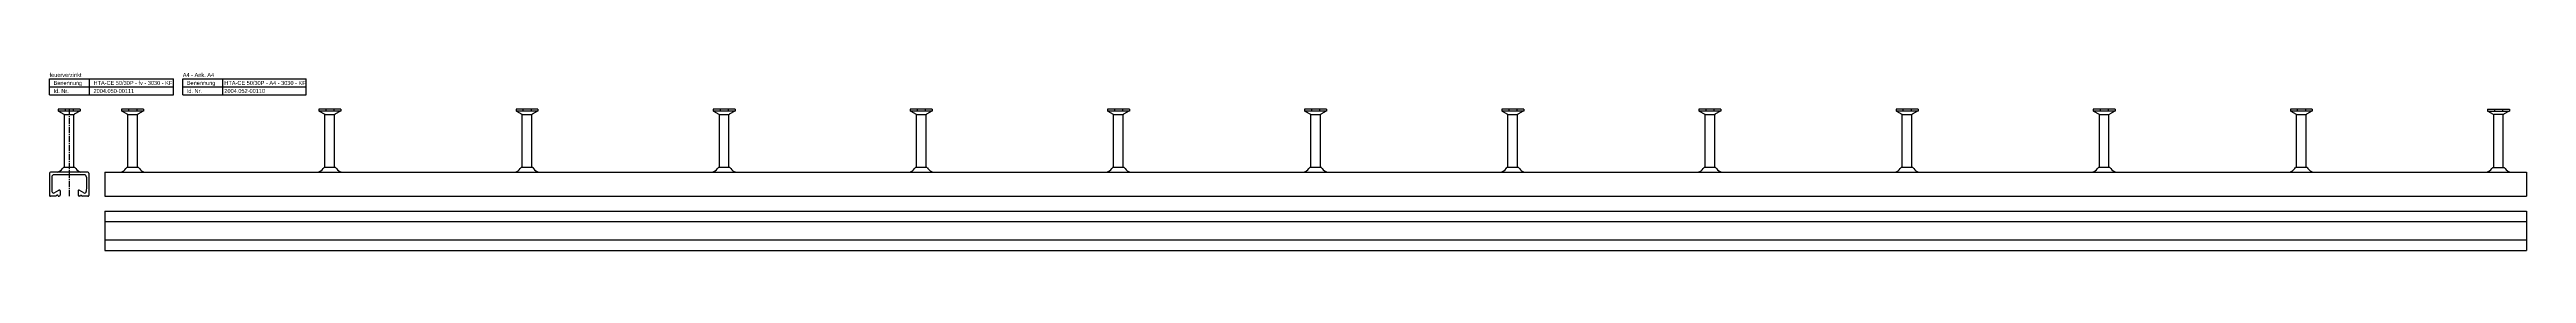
# Model space of a CAD drawing. Header units: millimetres. Extents: x 6357 to 12496, y -479 to 2742.
# Drawn here: x 6357 to 9456, y -179 to 42 of the extents above; entities that cross this region are included whole.
import ezdxf

# ---------------------------------------------------------------- set-up
doc = ezdxf.new("R2010")
doc.units = ezdxf.units.MM
doc.header["$LTSCALE"] = 10
doc.linetypes.add('MITTE2', pattern=[1.125, 0.75, -0.125, 0.125, -0.125])
doc.layers.add('ACHSEN', color=1, linetype='MITTE2')
doc.layers.add('HALFEN', color=2, linetype='CONTINUOUS')
doc.styles.add('ARIAL50', font='arial.ttf', dxfattribs={"height": 5})

msp = doc.modelspace()

# ---------------------------------------------------------------- linework, layer by layer
at = {"layer": 'ACHSEN'}
msp.add_line((6381.5, -3.3), (6381.5, -112), dxfattribs=at)
at = {"layer": 'HALFEN'}
for p, q in [((6357, 34.4), (6511.9, 34.4)), ((6357, 14.4), (6357, 34.4)), ((6407, 14.4), (6407, 34.4)), ((6511.9, 14.4), (6511.9, 34.4)), ((6523.7, 34.4), (6678.2, 34.4)), ((6523.7, 14.4), (6523.7, 34.4)), ((6573.7, 14.4), (6573.7, 34.4)), ((6678.2, 14.4), (6678.2, 34.4)), ((6357, 24.4), (6511.9, 24.4)), ((6357, 14.4), (6511.9, 14.4)), ((6523.7, 24.4), (6678.2, 24.4)), ((6523.7, 14.4), (6678.2, 14.4)), ((6395.2, -3.3), (6367.7, -3.3)), ((6367.7, -3.3), (6367.7, -6)), ((6395.2, -6), (6367.7, -6)), ((6368.2, -6), (6375, -9.5)), ((6375.5, -76), (6375.5, -10.2)), ((6376.1, -9.8), (6386.8, -9.8)), ((6376.4, -3.3), (6376.4, -6)), ((6386.5, -3.3), (6386.5, -6)), ((6387.5, -76), (6387.5, -10.2)), ((6394.7, -6), (6387.9, -9.5)), ((6395.2, -3.3), (6395.2, -6)), ((6474.7, -3.3), (6447.2, -3.3)), ((6447.2, -3.3), (6447.2, -6)), ((6474.7, -6), (6447.2, -6)), ((6447.7, -6), (6454.5, -9.5)), ((6455, -76), (6455, -10.2)), ((6455.6, -9.8), (6466.3, -9.8)), ((6455.9, -3.3), (6455.9, -6)), ((6466, -3.3), (6466, -6)), ((6467, -76), (6467, -10.2)), ((6474.2, -6), (6467.4, -9.5)), ((6474.7, -3.3), (6474.7, -6)), ((6721.4, -3.3), (6693.9, -3.3)), ((6693.9, -3.3), (6693.9, -6)), ((6721.4, -6), (6693.9, -6)), ((6694.4, -6), (6701.2, -9.5)), ((6701.6, -76), (6701.6, -10.2)), ((6702.3, -9.8), (6712.9, -9.8)), ((6702.6, -3.3), (6702.6, -6)), ((6712.7, -3.3), (6712.7, -6)), ((6713.6, -76), (6713.6, -10.2)), ((6720.9, -6), (6714.1, -9.5)), ((6721.4, -3.3), (6721.4, -6)), ((6968, -3.3), (6940.6, -3.3)), ((6940.6, -3.3), (6940.6, -6)), ((6968, -6), (6940.6, -6)), ((6941.1, -6), (6947.9, -9.5)), ((6948.3, -76), (6948.3, -10.2)), ((6949, -9.8), (6959.6, -9.8)), ((6949.2, -3.3), (6949.2, -6)), ((6959.4, -3.3), (6959.4, -6)), ((6960.3, -76), (6960.3, -10.2)), ((6967.5, -6), (6960.7, -9.5)), ((6968, -3.3), (6968, -6)), ((7214.7, -3.3), (7187.2, -3.3)), ((7187.2, -3.3), (7187.2, -6)), ((7214.7, -6), (7187.2, -6)), ((7187.7, -6), (7194.5, -9.5)), ((7195, -76), (7195, -10.2)), ((7195.6, -9.8), (7206.3, -9.8)), ((7195.9, -3.3), (7195.9, -6)), ((7206, -3.3), (7206, -6)), ((7207, -76), (7207, -10.2)), ((7214.2, -6), (7207.4, -9.5)), ((7214.7, -3.3), (7214.7, -6)), ((7461.4, -3.3), (7433.9, -3.3)), ((7433.9, -3.3), (7433.9, -6)), ((7461.4, -6), (7433.9, -6)), ((7434.4, -6), (7441.2, -9.5)), ((7441.6, -76), (7441.6, -10.2)), ((7442.3, -9.8), (7452.9, -9.8)), ((7442.6, -3.3), (7442.6, -6)), ((7452.7, -3.3), (7452.7, -6)), ((7453.6, -76), (7453.6, -10.2)), ((7460.9, -6), (7454.1, -9.5)), ((7461.4, -3.3), (7461.4, -6)), ((7708, -3.3), (7680.6, -3.3)), ((7680.6, -3.3), (7680.6, -6)), ((7708, -6), (7680.6, -6)), ((7681.1, -6), (7687.9, -9.5)), ((7688.3, -76), (7688.3, -10.2)), ((7689, -9.8), (7699.6, -9.8)), ((7689.2, -3.3), (7689.2, -6)), ((7699.4, -3.3), (7699.4, -6)), ((7700.3, -76), (7700.3, -10.2)), ((7707.5, -6), (7700.7, -9.5)), ((7708, -3.3), (7708, -6)), ((7954.7, -3.3), (7927.2, -3.3)), ((7927.2, -3.3), (7927.2, -6)), ((7954.7, -6), (7927.2, -6)), ((7927.7, -6), (7934.5, -9.5)), ((7935, -76), (7935, -10.2)), ((7935.6, -9.8), (7946.3, -9.8)), ((7935.9, -3.3), (7935.9, -6)), ((7946, -3.3), (7946, -6)), ((7947, -76), (7947, -10.2)), ((7954.2, -6), (7947.4, -9.5)), ((7954.7, -3.3), (7954.7, -6)), ((8201.4, -3.3), (8173.9, -3.3)), ((8173.9, -3.3), (8173.9, -6)), ((8201.4, -6), (8173.9, -6)), ((8174.4, -6), (8181.2, -9.5)), ((8181.6, -76), (8181.6, -10.2)), ((8182.3, -9.8), (8192.9, -9.8)), ((8182.6, -3.3), (8182.6, -6)), ((8192.7, -3.3), (8192.7, -6)), ((8193.6, -76), (8193.6, -10.2)), ((8200.9, -6), (8194.1, -9.5)), ((8201.4, -3.3), (8201.4, -6)), ((8448, -3.3), (8420.6, -3.3)), ((8420.6, -3.3), (8420.6, -6)), ((8448, -6), (8420.6, -6)), ((8421.1, -6), (8427.9, -9.5)), ((8428.3, -76), (8428.3, -10.2)), ((8429, -9.8), (8439.6, -9.8)), ((8429.2, -3.3), (8429.2, -6)), ((8439.4, -3.3), (8439.4, -6)), ((8440.3, -76), (8440.3, -10.2)), ((8447.5, -6), (8440.7, -9.5)), ((8448, -3.3), (8448, -6)), ((8694.7, -3.3), (8667.2, -3.3)), ((8667.2, -3.3), (8667.2, -6)), ((8694.7, -6), (8667.2, -6)), ((8667.7, -6), (8674.5, -9.5)), ((8675, -76), (8675, -10.2)), ((8675.6, -9.8), (8686.3, -9.8)), ((8675.9, -3.3), (8675.9, -6)), ((8686, -3.3), (8686, -6)), ((8687, -76), (8687, -10.2)), ((8694.2, -6), (8687.4, -9.5)), ((8694.7, -3.3), (8694.7, -6)), ((8941.4, -3.3), (8913.9, -3.3)), ((8913.9, -3.3), (8913.9, -6)), ((8941.4, -6), (8913.9, -6)), ((8914.4, -6), (8921.2, -9.5)), ((8921.6, -76), (8921.6, -10.2)), ((8922.3, -9.8), (8932.9, -9.8)), ((8922.6, -3.3), (8922.6, -6)), ((8932.7, -3.3), (8932.7, -6)), ((8933.6, -76), (8933.6, -10.2)), ((8940.9, -6), (8934.1, -9.5)), ((8941.4, -3.3), (8941.4, -6)), ((9188, -3.3), (9160.6, -3.3)), ((9160.6, -3.3), (9160.6, -6)), ((9188, -6), (9160.6, -6)), ((9161.1, -6), (9167.9, -9.5)), ((9168.3, -76), (9168.3, -10.2)), ((9169, -9.8), (9179.6, -9.8)), ((9169.2, -3.3), (9169.2, -6)), ((9179.4, -3.3), (9179.4, -6)), ((9180.3, -76), (9180.3, -10.2)), ((9187.5, -6), (9180.7, -9.5)), ((9188, -3.3), (9188, -6)), ((9407.2, -3.3), (9434.7, -3.3)), ((9407.2, -3.3), (9407.2, -6)), ((9407.2, -6), (9434.7, -6)), ((9407.7, -6), (9414.5, -9.5)), ((9415, -76), (9415, -10.2)), ((9426.3, -9.8), (9415.7, -9.8)), ((9415.9, -3.3), (9415.9, -6)), ((9426, -3.3), (9426, -6)), ((9427, -76), (9427, -10.2)), ((9434.2, -6), (9427.4, -9.5)), ((9434.7, -3.3), (9434.7, -6)), ((6357, -83), (6357, -111)), ((6405, -82), (6358, -82)), ((6359.7, -88.2), (6359.7, -100.2)), ((6400.2, -85.2), (6362.7, -85.2)), ((6388.7, -76), (6374.3, -76)), ((6388.7, -76), (6387.9, -76)), ((6403.2, -88), (6403.2, -100.2)), ((6406, -83), (6406, -111)), ((6426, -82), (9456, -82)), ((6426, -82), (6426, -112)), ((6468.2, -76), (6453.8, -76)), ((6714.8, -76), (6700.4, -76)), ((6961.5, -76), (6947.1, -76)), ((7208.2, -76), (7193.8, -76)), ((7454.8, -76), (7440.4, -76)), ((7701.5, -76), (7687.1, -76)), ((7948.2, -76), (7933.8, -76)), ((8194.8, -76), (8180.4, -76)), ((8441.5, -76), (8427.1, -76)), ((8688.2, -76), (8673.8, -76)), ((8934.8, -76), (8920.4, -76)), ((9181.5, -76), (9167.1, -76)), ((9413.8, -76), (9428.2, -76)), ((9456, -82), (9456, -112)), ((6364.7, -112), (6358, -112)), ((6359.7, -100.2), (6359.9, -106)), ((6362.9, -107.7), (6368.7, -104.3)), ((6366.2, -110.7), (6364.7, -112)), ((6367.2, -110.7), (6366.2, -110.7)), ((6367.7, -112), (6367.2, -110.7)), ((6367.7, -112), (6368.7, -112)), ((6370.2, -105.2), (6370.2, -110.5)), ((6392.7, -105.2), (6392.7, -110.5)), ((6400, -107.7), (6394.2, -104.3)), ((6395.2, -112), (6394.2, -112)), ((6395.2, -112), (6395.7, -110.7)), ((6395.7, -110.7), (6396.7, -110.7)), ((6396.7, -110.7), (6398.2, -112)), ((6405, -112), (6398.2, -112)), ((6403.2, -100.2), (6403, -106)), ((6426, -112), (9456, -112)), ((6426, -130.4), (9456, -130.4)), ((6426, -130.4), (6426, -179.4)), ((6426, -143.6), (9456, -143.6)), ((9456, -130.4), (9456, -179.4)), ((6426, -166.1), (9456, -166.1)), ((6426, -179.4), (9456, -179.4))]:
    msp.add_line(p, q, dxfattribs=at)
for centre, radius, start, end in [((6374.7, -10.2), 0.8, 0, 62.3005), ((6388.3, -10.2), 0.8, 117.6995, 180), ((6454.2, -10.2), 0.8, 0, 62.3005), ((6467.8, -10.2), 0.8, 117.6995, 180), ((6700.8, -10.2), 0.8, 0, 62.3005), ((6714.4, -10.2), 0.8, 117.6995, 180), ((6947.5, -10.2), 0.8, 0, 62.3005), ((6961.1, -10.2), 0.8, 117.6995, 180), ((7194.2, -10.2), 0.8, 0, 62.3005), ((7207.8, -10.2), 0.8, 117.6995, 180), ((7440.8, -10.2), 0.8, 0, 62.3005), ((7454.4, -10.2), 0.8, 117.6995, 180), ((7687.5, -10.2), 0.8, 0, 62.3005), ((7701.1, -10.2), 0.8, 117.6995, 180), ((7934.2, -10.2), 0.8, 0, 62.3005), ((7947.8, -10.2), 0.8, 117.6995, 180), ((8180.8, -10.2), 0.8, 0, 62.3005), ((8194.4, -10.2), 0.8, 117.6995, 180), ((8427.5, -10.2), 0.8, 0, 62.3005), ((8441.1, -10.2), 0.8, 117.6995, 180), ((8674.2, -10.2), 0.8, 0, 62.3005), ((8687.8, -10.2), 0.8, 117.6995, 180), ((8920.8, -10.2), 0.8, 0, 62.3005), ((8934.4, -10.2), 0.8, 117.6995, 180), ((9167.5, -10.2), 0.8, 0, 62.3005), ((9181.1, -10.2), 0.8, 117.6995, 180), ((9414.2, -10.2), 0.8, 0, 62.3005), ((9427.8, -10.2), 0.8, 117.6995, 180), ((6358, -83), 1, 90, 180), ((6362.7, -88.2), 3, 90, 180), ((6364.7, -73.2), 9, 283.5362, 296.8414), ((6359.8, -66.4), 17.3, 301.0756, 326.5383), ((6403.1, -66.4), 17.3, 213.4617, 238.9244), ((6398.2, -73.2), 9, 243.1586, 256.4638), ((6400.2, -88.2), 3, 0, 90), ((6405, -83), 1, 0, 90), ((6444.2, -73.2), 9, 283.5362, 296.8414), ((6439.3, -66.4), 17.3, 301.0756, 326.5383), ((6482.6, -66.4), 17.3, 213.4617, 238.9244), ((6477.7, -73.2), 9, 243.1586, 256.4638), ((6690.9, -73.2), 9, 283.5362, 296.8414), ((6686, -66.4), 17.3, 301.0756, 326.5383), ((6729.3, -66.4), 17.3, 213.4617, 238.9244), ((6724.4, -73.2), 9, 243.1586, 256.4638), ((6937.5, -73.2), 9, 283.5362, 296.8414), ((6932.7, -66.4), 17.3, 301.0756, 326.5383), ((6975.9, -66.4), 17.3, 213.4617, 238.9244), ((6971.1, -73.2), 9, 243.1586, 256.4638), ((7184.2, -73.2), 9, 283.5362, 296.8414), ((7179.3, -66.4), 17.3, 301.0756, 326.5383), ((7222.6, -66.4), 17.3, 213.4617, 238.9244), ((7217.7, -73.2), 9, 243.1586, 256.4638), ((7430.9, -73.2), 9, 283.5362, 296.8414), ((7426, -66.4), 17.3, 301.0756, 326.5383), ((7469.3, -66.4), 17.3, 213.4617, 238.9244), ((7464.4, -73.2), 9, 243.1586, 256.4638), ((7677.5, -73.2), 9, 283.5362, 296.8414), ((7672.7, -66.4), 17.3, 301.0756, 326.5383), ((7715.9, -66.4), 17.3, 213.4617, 238.9244), ((7711.1, -73.2), 9, 243.1586, 256.4638), ((7924.2, -73.2), 9, 283.5362, 296.8414), ((7919.3, -66.4), 17.3, 301.0756, 326.5383), ((7962.6, -66.4), 17.3, 213.4617, 238.9244), ((7957.7, -73.2), 9, 243.1586, 256.4638), ((8170.9, -73.2), 9, 283.5362, 296.8414), ((8166, -66.4), 17.3, 301.0756, 326.5383), ((8209.3, -66.4), 17.3, 213.4617, 238.9244), ((8204.4, -73.2), 9, 243.1586, 256.4638), ((8417.5, -73.2), 9, 283.5362, 296.8414), ((8412.7, -66.4), 17.3, 301.0756, 326.5383), ((8455.9, -66.4), 17.3, 213.4617, 238.9244), ((8451.1, -73.2), 9, 243.1586, 256.4638), ((8664.2, -73.2), 9, 283.5362, 296.8414), ((8659.3, -66.4), 17.3, 301.0756, 326.5383), ((8702.6, -66.4), 17.3, 213.4617, 238.9244), ((8697.7, -73.2), 9, 243.1586, 256.4638), ((8910.9, -73.2), 9, 283.5362, 296.8414), ((8906, -66.4), 17.3, 301.0756, 326.5383), ((8949.3, -66.4), 17.3, 213.4617, 238.9244), ((8944.4, -73.2), 9, 243.1586, 256.4638), ((9157.5, -73.2), 9, 283.5362, 296.8414), ((9152.7, -66.4), 17.3, 301.0756, 326.5383), ((9195.9, -66.4), 17.3, 213.4617, 238.9244), ((9191.1, -73.2), 9, 243.1586, 256.4638), ((9404.2, -73.2), 9, 283.5362, 296.8414), ((9399.3, -66.4), 17.3, 301.0756, 326.5383), ((9442.6, -66.4), 17.3, 213.4617, 238.9244), ((9437.7, -73.2), 9, 243.1586, 256.4638), ((6358, -111), 1, 180, 270), ((6361.9, -105.9), 2, 181.843, 299.9532), ((6369.2, -105.2), 1, 0, 119.9532), ((6368.7, -110.5), 1.5, 270, 0), ((6393.7, -105.2), 1, 60.0468, 180), ((6394.2, -110.5), 1.5, 180, 270), ((6401, -105.9), 2, 240.0468, 358.157), ((6405, -111), 1, 270, 0)]:
    msp.add_arc(centre, radius, start, end, dxfattribs=at)

# ---------------------------------------------------------------- texts
at = {"layer": 'HALFEN', "style": 'ARIAL50'}
for s, p in [('feuerverzinkt', (6357, 36.9)), ('Benennung', (6362, 26.9)), ('HTA-CE 50/30P - fv - 3030 - KF', (6412, 26.9)), ('A4 - Ank. A4', (6523.7, 36.9)), ('Benennung', (6528.7, 26.9)), ('HTA-CE 50/30P - A4 - 3030 - KF', (6575.7, 26.9)), ('Id. Nr.', (6362, 16.9)), ('2004.050-00111', (6412, 16.9)), ('Id. Nr.', (6528.7, 16.9)), ('2004.052-00110', (6575.7, 16.9))]:
    msp.add_text(s, height=5, dxfattribs=at).set_placement(p)

doc.saveas('drawing.dxf')
